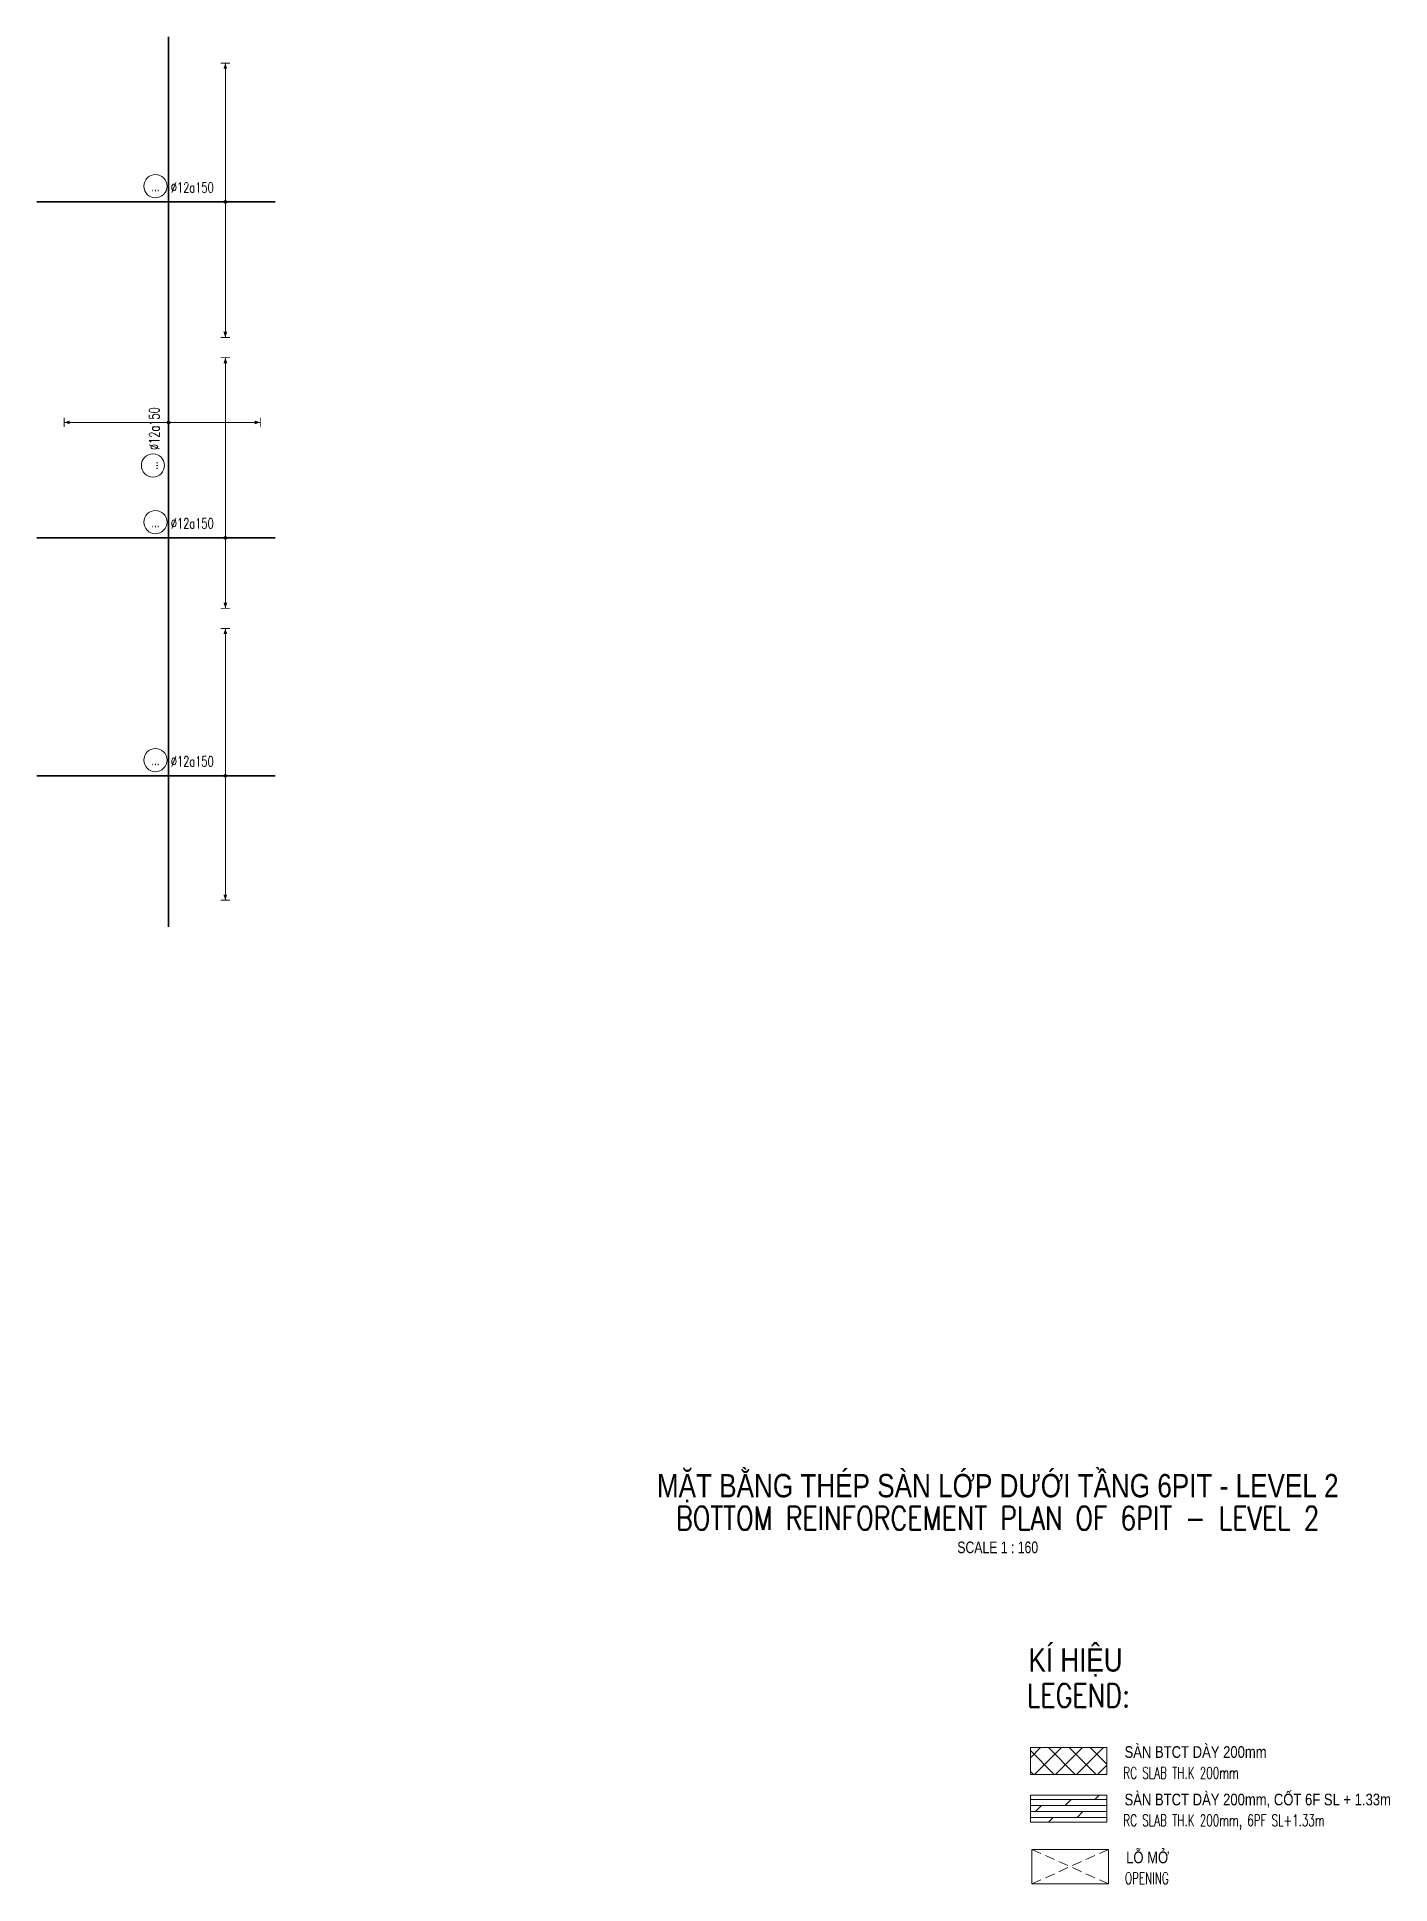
# Model space of a CAD drawing. Header units: millimetres. Extents: x 130700 to 300321, y -21307 to 38028.
# Drawn here: x 130700 to 174171, y -21307 to 38028 of the extents above; entities that cross this region are included whole.
import ezdxf
from ezdxf.enums import TextEntityAlignment as Align

# ---------------------------------------------------------------- set-up
doc = ezdxf.new("R2010")
doc.units = ezdxf.units.MM
doc.linetypes.add('DASHED2', pattern=[9.525, 6.35, -3.175])
doc.layers.get('0').update_dxf_attribs({"lineweight": 20})
for name, color, linetype, lineweight in [('NDC_S_ANNO', 7, 'Continuous', 20), ('NDC_S_DIM', 1, 'Continuous', 15), ('NDC_S_ENG TEXT', 2, 'Continuous', 20), ('NDC_S_ENG TITLE', 3, 'Continuous', 20), ('NDC_S_HATCH MATERIAL', 8, 'Continuous', 13), ('NDC_S_OPENING', 9, 'DASHED2', 13), ('NDC_S_REBAR', 4, 'Continuous', 35), ('NDC_S_SLAB', 2, 'Continuous', 20), ('NDC_S_TEXT SYMBOL', 7, 'Continuous', 20), ('NDC_S_VN TEXT', 7, 'Continuous', 20), ('NDC_S_VN TITLE', 6, 'Continuous', 35)]:
    doc.layers.add(name, color=color, linetype=linetype, lineweight=lineweight)
doc.styles.add('$0$NDC_EN TXT', font='romans.shx', dxfattribs={"width": 0.8})
doc.styles.add('ARIAL', font='arial.ttf', dxfattribs={"width": 0.7})
doc.styles.add('NDC_ANNO', font='', dxfattribs={"width": 0.8})
doc.styles.add('NDC_EN TXT', font='romans.shx', dxfattribs={"width": 0.8})
doc.styles.add('NDC_ROMANS', font='romans.shx', dxfattribs={"width": 0.7})
doc.styles.add('NDC_VIE TXT', font='arial.ttf', dxfattribs={"width": 0.8})
doc.styles.get('NDC_ANNO').set_extended_font_data('Dotum')

msp = doc.modelspace()

# ---------------------------------------------------------------- texts
at = {"layer": 'NDC_S_ENG TEXT', "style": '$0$NDC_EN TXT'}
for s, height, width, p in [('LEGEND:', 750, 0.8, (162501, -15624)), ('RC SLAB TH.K 200mm', 375, 0.65, (165602, -17922)), ('RC SLAB TH.K 200mm, 6PF SL+1.33m', 375, 0.65, (165602, -19448)), ('OPENING', 375, 0.65, (165652, -21307))]:
    msp.add_text(s, height=height, dxfattribs=dict(at, width=width)).set_placement(p)
at = {"layer": 'NDC_S_VN TEXT', "style": 'NDC_VIE TXT', "width": 0.8}
msp.add_text('KÍ HIỆU', height=750, dxfattribs=at).set_placement((162551, -13732), align=Align.TOP_LEFT)
for s, p in [('SÀN BTCT DÀY 200mm', (165641, -17253)), ('SÀN BTCT DÀY 200mm, CỐT 6F SL + 1.33m', (165641, -18779)), ('LỖ MỞ', (165691, -20638))]:
    msp.add_text(s, height=375, dxfattribs=at).set_placement(p)

# ---------------------------------------------------------------- blocks, each defined once
blk = doc.blocks.new('Drawing name_symbol')
at = {"layer": 'NDC_S_ENG TITLE', "style": 'NDC_EN TXT', "width": 0.8}
blk.add_attdef('SECTDET1', text='', height=5, dxfattribs=at).set_placement((0, 1.01), align=Align.CENTER)
at = {"layer": 'NDC_S_TEXT SYMBOL', "lineweight": 25, "style": 'NDC_ANNO', "width": 0.8}
blk.add_attdef('SSCALE', text='', height=2.5, dxfattribs=at).set_placement((0, -4), align=Align.CENTER)
at = {"layer": 'NDC_S_VN TITLE', "style": 'NDC_VIE TXT', "width": 0.8}
blk.add_attdef('SECTDET2', text='', height=5, dxfattribs=at).set_placement((0, 7.97), align=Align.CENTER)
blk = doc.blocks.new('*U88')
h = blk.add_hatch(color=6)
edge = h.paths.add_edge_path()
edge.add_arc((9.35, 0), 0.3, 0, 360)
at = {"layer": 'NDC_S_DIM', "color": 6}
for q in [(9.35, 38.57), (9.35, -15.1)]:
    blk.add_line((9.35, 0), q, dxfattribs=at)
for points in [[(8.35, 38.57, 0.2, 0.2, 0), (10.35, 38.57, 0, 0, 0)], [(8.35, -15.1, 0.2, 0.2, 0), (10.35, -15.1, 0, 0, 0)]]:
    blk.add_lwpolyline(points, format="xyseb", dxfattribs=at)
at = {"layer": 'NDC_S_DIM'}
blk.add_circle((-5.62, 3.36), 2.48, dxfattribs=at)
at = {"layer": 'NDC_S_DIM', "color": 6}
blk.add_circle((9.35, 0), 0.3, dxfattribs=at)
for points in [[(8.95, 37.37), (9.35, 38.57), (9.75, 37.37)], [(8.95, -13.9), (9.35, -15.1), (9.75, -13.9)]]:
    blk.add_solid(points, dxfattribs=at)
at = {"layer": 'NDC_S_REBAR'}
for p, q in [((0, 0), (-31.01, 0)), ((-31.01, 0), (-31.01, 0)), ((0, 0), (19.99, 0)), ((19.99, 0), (19.99, 0)), ((19.99, 0), (19.99, 0)), ((-31.01, 0), (-31.01, 0))]:
    blk.add_line(p, q, dxfattribs=at)
at = {"layer": 'NDC_S_VN TEXT', "style": 'ARIAL', "width": 0.7}
blk.add_attdef('KHT', text='', height=2.2, dxfattribs=at).set_placement((-5.62, 3.36), align=Align.MIDDLE_CENTER)
at = {"layer": 'NDC_S_VN TEXT', "color": 3, "style": 'NDC_ROMANS', "width": 0.7}
blk.add_attdef('DKT', (-2.32, 1.98), '', height=2.2, dxfattribs=at)
blk = doc.blocks.new('*U87')
h = blk.add_hatch(color=6)
edge = h.paths.add_edge_path()
edge.add_arc((3.25, 0), 0.3, 0, 360)
at = {"layer": 'NDC_S_DIM', "color": 6}
for q in [(3.25, 22.36), (3.25, -19.64)]:
    blk.add_line((3.25, 0), q, dxfattribs=at)
for points in [[(2.25, 22.36, 0.2, 0.2, 0), (4.25, 22.36, 0, 0, 0)], [(2.25, -19.64, 0.2, 0.2, 0), (4.25, -19.64, 0, 0, 0)]]:
    blk.add_lwpolyline(points, format="xyseb", dxfattribs=at)
at = {"layer": 'NDC_S_DIM'}
blk.add_circle((-5.98, 3.36), 2.48, dxfattribs=at)
at = {"layer": 'NDC_S_DIM', "color": 6}
blk.add_circle((3.25, 0), 0.3, dxfattribs=at)
for points in [[(2.85, 21.16), (3.25, 22.36), (3.65, 21.16)], [(2.85, -18.44), (3.25, -19.64), (3.65, -18.44)]]:
    blk.add_solid(points, dxfattribs=at)
at = {"layer": 'NDC_S_REBAR'}
for p, q in [((0, 0), (-104.77, 0)), ((-104.77, 0), (-104.77, 0)), ((0, 0), (85.79, 0)), ((85.79, 0), (85.79, 0)), ((85.79, 0), (85.79, 0)), ((-104.77, 0), (-104.77, 0))]:
    blk.add_line(p, q, dxfattribs=at)
at = {"layer": 'NDC_S_VN TEXT', "style": 'ARIAL', "width": 0.7}
blk.add_attdef('KHT', text='', height=2.2, dxfattribs=at).set_placement((-5.98, 3.36), align=Align.MIDDLE_CENTER)
at = {"layer": 'NDC_S_VN TEXT', "color": 3, "style": 'NDC_ROMANS', "width": 0.7}
blk.add_attdef('DKT', (-2.68, 1.98), '', height=2.2, dxfattribs=at)
blk = doc.blocks.new('*U86')
h = blk.add_hatch(color=6)
edge = h.paths.add_edge_path()
edge.add_arc((9.35, 0), 0.3, 0, 360)
at = {"layer": 'NDC_S_DIM', "color": 6}
for q in [(9.35, 31.54), (9.35, -26.63)]:
    blk.add_line((9.35, 0), q, dxfattribs=at)
for points in [[(8.35, 31.54, 0.2, 0.2, 0), (10.35, 31.54, 0, 0, 0)], [(8.35, -26.63, 0.2, 0.2, 0), (10.35, -26.63, 0, 0, 0)]]:
    blk.add_lwpolyline(points, format="xyseb", dxfattribs=at)
at = {"layer": 'NDC_S_DIM'}
blk.add_circle((-5.62, 3.36), 2.48, dxfattribs=at)
at = {"layer": 'NDC_S_DIM', "color": 6}
blk.add_circle((9.35, 0), 0.3, dxfattribs=at)
for points in [[(8.95, 30.34), (9.35, 31.54), (9.75, 30.34)], [(8.95, -25.43), (9.35, -26.63), (9.75, -25.43)]]:
    blk.add_solid(points, dxfattribs=at)
at = {"layer": 'NDC_S_REBAR'}
for p, q in [((0, 0), (-31.01, 0)), ((-31.01, 0), (-31.01, 0)), ((0, 0), (19.99, 0)), ((19.99, 0), (19.99, 0)), ((19.99, 0), (19.99, 0)), ((-31.01, 0), (-31.01, 0))]:
    blk.add_line(p, q, dxfattribs=at)
at = {"layer": 'NDC_S_VN TEXT', "style": 'ARIAL', "width": 0.7}
blk.add_attdef('KHT', text='', height=2.2, dxfattribs=at).set_placement((-5.62, 3.36), align=Align.MIDDLE_CENTER)
at = {"layer": 'NDC_S_VN TEXT', "color": 3, "style": 'NDC_ROMANS', "width": 0.7}
blk.add_attdef('DKT', (-2.32, 1.98), '', height=2.2, dxfattribs=at)
blk = doc.blocks.new('*U85')
h = blk.add_hatch(color=6)
edge = h.paths.add_edge_path()
edge.add_arc((9.35, 0), 0.3, 0, 360)
at = {"layer": 'NDC_S_DIM', "color": 6}
for q in [(9.35, 29.72), (9.35, -29.03)]:
    blk.add_line((9.35, 0), q, dxfattribs=at)
for points in [[(8.35, 29.72, 0.2, 0.2, 0), (10.35, 29.72, 0, 0, 0)], [(8.35, -29.03, 0.2, 0.2, 0), (10.35, -29.03, 0, 0, 0)]]:
    blk.add_lwpolyline(points, format="xyseb", dxfattribs=at)
at = {"layer": 'NDC_S_DIM'}
blk.add_circle((-5.62, 3.36), 2.48, dxfattribs=at)
at = {"layer": 'NDC_S_DIM', "color": 6}
blk.add_circle((9.35, 0), 0.3, dxfattribs=at)
for points in [[(8.95, 28.52), (9.35, 29.72), (9.75, 28.52)], [(8.95, -27.83), (9.35, -29.03), (9.75, -27.83)]]:
    blk.add_solid(points, dxfattribs=at)
at = {"layer": 'NDC_S_REBAR'}
for p, q in [((0, 0), (-31.01, 0)), ((-31.01, 0), (-31.01, 0)), ((0, 0), (19.99, 0)), ((19.99, 0), (19.99, 0)), ((19.99, 0), (19.99, 0)), ((-31.01, 0), (-31.01, 0))]:
    blk.add_line(p, q, dxfattribs=at)
at = {"layer": 'NDC_S_VN TEXT', "style": 'ARIAL', "width": 0.7}
blk.add_attdef('KHT', text='', height=2.2, dxfattribs=at).set_placement((-5.62, 3.36), align=Align.MIDDLE_CENTER)
at = {"layer": 'NDC_S_VN TEXT', "color": 3, "style": 'NDC_ROMANS', "width": 0.7}
blk.add_attdef('DKT', (-2.32, 1.98), '', height=2.2, dxfattribs=at)

# ---------------------------------------------------------------- hatches: boundary and pattern name
at = {"layer": 'NDC_S_HATCH MATERIAL', "ltscale": 100}
h = msp.add_hatch(dxfattribs=at)
h.set_pattern_fill('ANSI37', color=256, scale=150)
h.set_pattern_definition([(45, (-33264.83, -13093.96), (-336.7596, 336.7596), []), (135, (-33264.83, -13093.96), (-336.7596, -336.7596), [])])
h.paths.add_polyline_path([(162615, -16925), (162615, -17790), (165074, -17790), (165074, -16925)])
h = msp.add_hatch(dxfattribs=at)
h.set_pattern_fill('DOLMIT', color=256, scale=30)
h.set_pattern_definition([(0, (-4097.4, 1597.34), (0, 190.5), []), (45, (-4097.4, 1597.34), (-380.9997, 380.9997), [269.4077, -538.8154])])
h.paths.add_polyline_path([(162615, -18451), (165074, -18451), (165074, -19316), (162615, -19316)])

# ---------------------------------------------------------------- linework, layer by layer
at = {"layer": 'NDC_S_OPENING', "ltscale": 50}
for p, q in [((162665, -20192), (165123, -21301)), ((162665, -21301), (165123, -20192))]:
    msp.add_line(p, q, dxfattribs=at)
at = {"layer": 'NDC_S_SLAB'}
for points in [[(162615, -16925), (165074, -16925), (165074, -17790), (162615, -17790)], [(162615, -18451), (165074, -18451), (165074, -19316), (162615, -19316)], [(162665, -20192), (165123, -20192), (165123, -21301), (162665, -21301)]]:
    msp.add_lwpolyline(points, close=True, dxfattribs=at)

# ---------------------------------------------------------------- block references
at = {"layer": 'NDC_S_ANNO', "xscale": 150, "yscale": 150, "zscale": 150}
msp.add_blockref('Drawing name_symbol', (161567, -10079), dxfattribs=at).add_auto_attribs({'SECTDET1': 'BOTTOM REINFORCEMENT PLAN OF 6PIT - LEVEL 2', 'SECTDET2': 'MẶT BẰNG THÉP SÀN LỚP DƯỚI TẦNG 6PIT - LEVEL 2', 'SSCALE': 'SCALE 1 : 160'})
at = {"layer": 'NDC_S_REBAR', "xscale": 150, "yscale": 150, "zscale": 150, "rotation": 90}
msp.add_blockref('*U87', (134930, 25159), dxfattribs=at).add_auto_attribs({'KHT': '...', 'DKT': '%%c12a150'})
at = {"layer": 'NDC_S_REBAR', "xscale": 150, "yscale": 150, "zscale": 150}
for name, p in [('*U85', (135351, 32730)), ('*U88', (135351, 21939)), ('*U86', (135351, 14294))]:
    msp.add_blockref(name, p, dxfattribs=at).add_auto_attribs({'KHT': '...', 'DKT': '%%c12a150'})

msp.set_redraw_order([(e.dxf.handle, doc.entitydb.next_handle()) for e in msp.query("TEXT MTEXT ATTDEF DIMENSION ARC_DIMENSION")])  # texts and dimensions are drawn at this point

doc.saveas('drawing.dxf')
